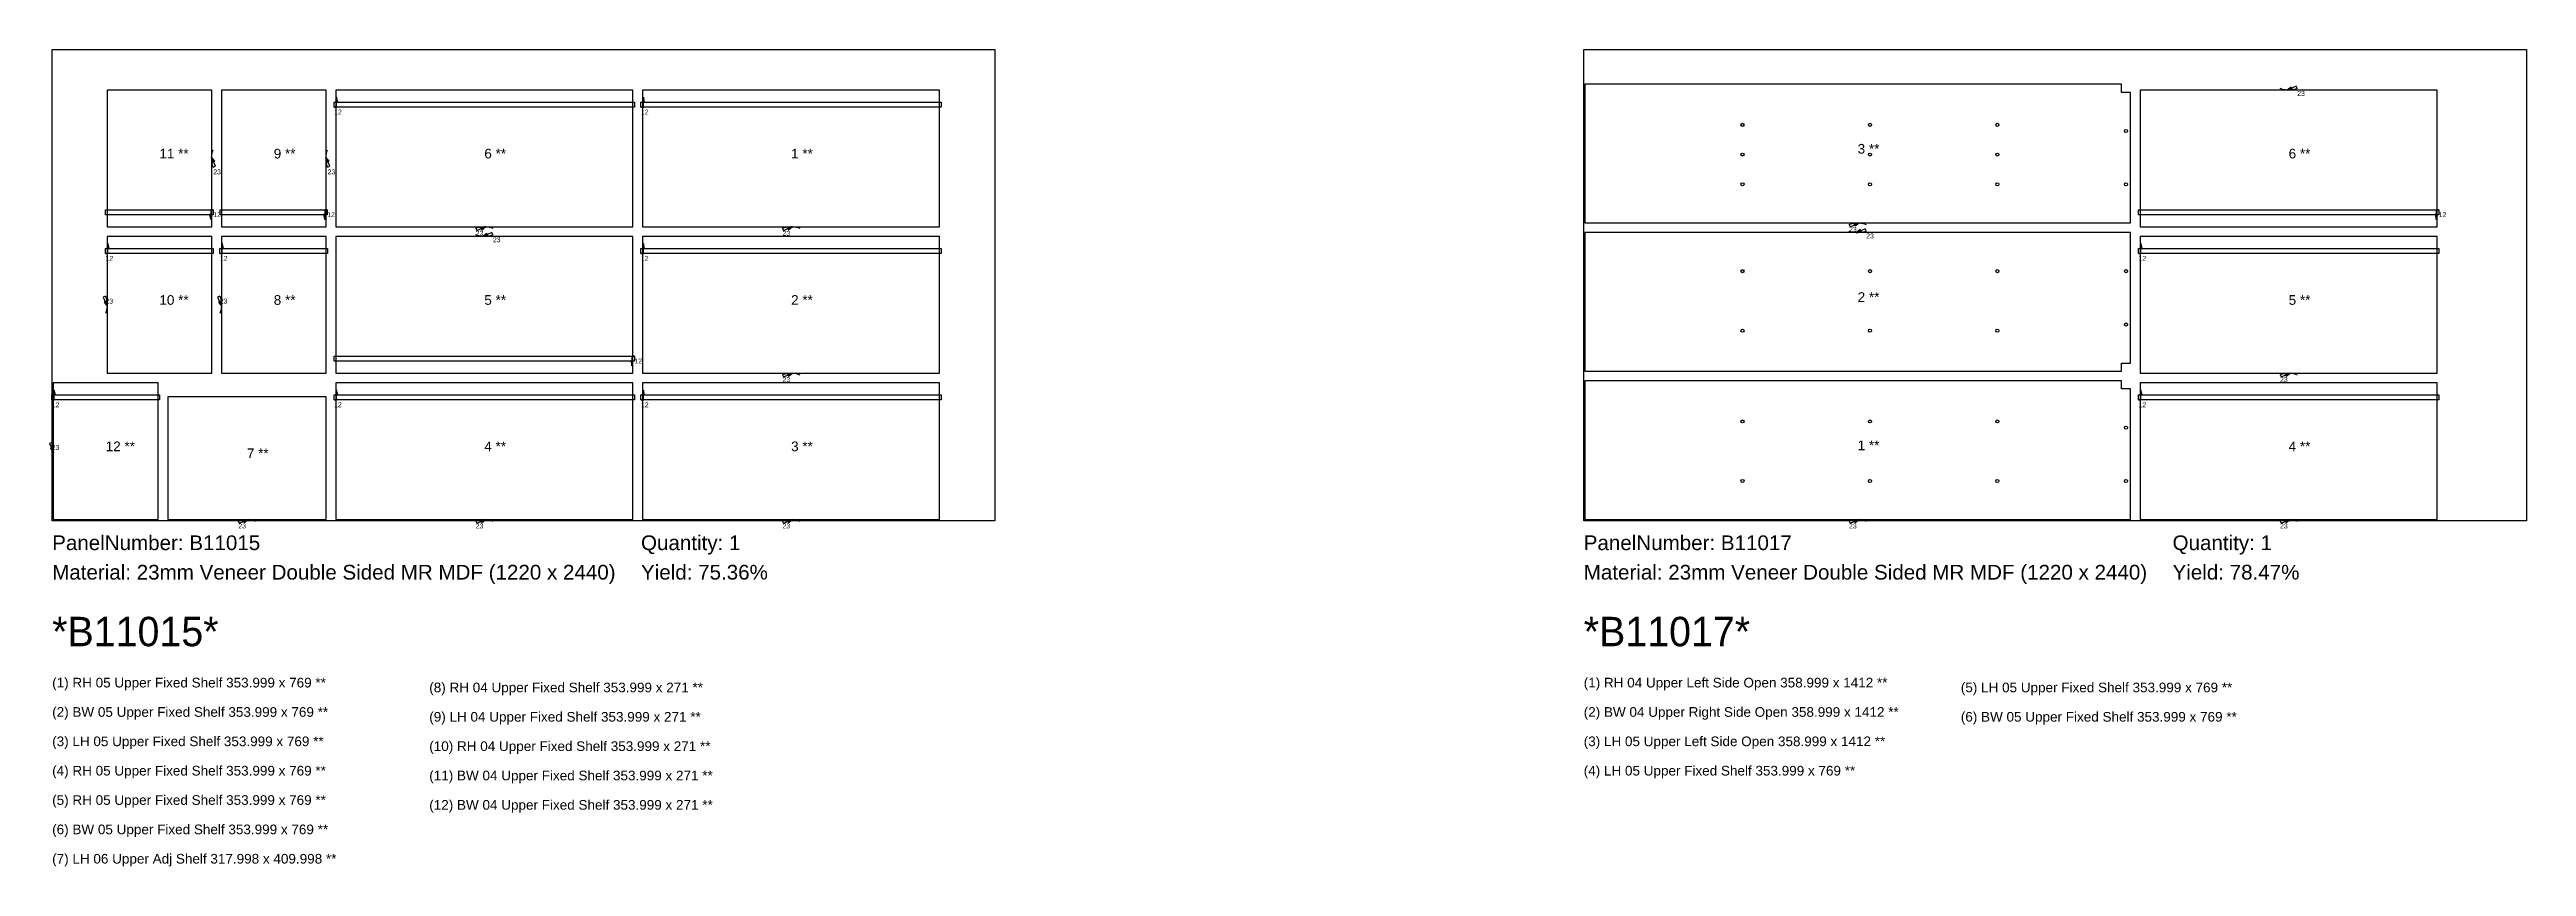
# Model space of a CAD drawing. Header units: inches. Extents: x -5 to 121280, y -1351 to 1225.
# Drawn here: x 27661 to 34072, y -895 to 1220 of the extents above; entities that cross this region are included whole.
import ezdxf

# ---------------------------------------------------------------- set-up
doc = ezdxf.new("R2010")
doc.units = ezdxf.units.IN
doc.header["$MEASUREMENT"] = 0
for name, color, linetype in [('BORDER_Z23P0RT1015', 7, 'Continuous'), ('NESTBORDER_Z23P0', 7, 'Continuous'), ('NESTTEXT', 1, 'Continuous'), ('PLINEDIRECTION', 6, 'Continuous'), ('ROUTE_Z12P0RT1003', 7, 'Continuous'), ('VBORE_Z12P0', 3, 'Continuous')]:
    doc.layers.add(name, color=color, linetype=linetype)
doc.styles.add('BARCODE', font='3of9.TTF', dxfattribs={"height": 3})
doc.styles.get("Standard").update_dxf_attribs({"font": 'arial.ttf'})

msp = doc.modelspace()

# ---------------------------------------------------------------- texts
at = {"layer": 'NESTTEXT', "color": 1}
for s, height, p in [('11 **', 25, (27945.5, 938)), ('9 **', 25, (28241.5, 938)), ('6 **', 25, (28786.5, 938)), ('1 **', 25, (29580.5, 938)), ('3 **', 25, (32341, 950.5)), ('6 **', 25, (33456.5, 938)), ('10 **', 25, (27945.5, 559)), ('8 **', 25, (28241.5, 559)), ('5 **', 25, (28786.5, 559)), ('2 **', 25, (29580.5, 559)), ('2 **', 25, (32341, 566.5)), ('5 **', 25, (33456.5, 559)), ('12 **', 25, (27806.5, 180)), ('4 **', 25, (28786.5, 180)), ('3 **', 25, (29580.5, 180)), ('1 **', 25, (32341, 182.5)), ('4 **', 25, (33456.5, 180)), ('7 **', 25, (28172, 162)), ('PanelNumber: B11015', 38.1, (27668, -76.2)), ('Quantity: 1', 38.1, (29192, -76.2)), ('PanelNumber: B11017', 38.1, (31632, -76.2)), ('Quantity: 1', 38.1, (33156, -76.2)), ('Material: 23mm Veneer Double Sided MR MDF (1220 x 2440)', 38.1, (27668, -152.4)), ('Yield: 75.36%', 38.1, (29192, -152.4)), ('Material: 23mm Veneer Double Sided MR MDF (1220 x 2440)', 38.1, (31632, -152.4)), ('Yield: 78.47%', 38.1, (33156, -152.4)), ('(1) RH 05 Upper Fixed Shelf 353.999 x 769 **', 25, (27668, -431.8)), ('(8) RH 04 Upper Fixed Shelf 353.999 x 271 **', 25, (28644, -444.3)), ('(1) RH 04 Upper Left Side Open 358.999 x 1412 **', 25, (31632, -431.8)), ('(5) LH 05 Upper Fixed Shelf 353.999 x 769 **', 25, (32608, -444.3)), ('(2) BW 05 Upper Fixed Shelf 353.999 x 769 **', 25, (27668, -507.8)), ('(9) LH 04 Upper Fixed Shelf 353.999 x 271 **', 25, (28644, -520.3)), ('(2) BW 04 Upper Right Side Open 358.999 x 1412 **', 25, (31632, -507.8)), ('(6) BW 05 Upper Fixed Shelf 353.999 x 769 **', 25, (32608, -520.3)), ('(3) LH 05 Upper Fixed Shelf 353.999 x 769 **', 25, (27668, -583.8)), ('(10) RH 04 Upper Fixed Shelf 353.999 x 271 **', 25, (28644, -596.3)), ('(3) LH 05 Upper Left Side Open 358.999 x 1412 **', 25, (31632, -583.8)), ('(4) RH 05 Upper Fixed Shelf 353.999 x 769 **', 25, (27668, -659.8)), ('(4) LH 05 Upper Fixed Shelf 353.999 x 769 **', 25, (31632, -659.8)), ('(11) BW 04 Upper Fixed Shelf 353.999 x 271 **', 25, (28644, -672.3)), ('(5) RH 05 Upper Fixed Shelf 353.999 x 769 **', 25, (27668, -735.8)), ('(12) BW 04 Upper Fixed Shelf 353.999 x 271 **', 25, (28644, -748.3)), ('(6) BW 05 Upper Fixed Shelf 353.999 x 769 **', 25, (27668, -811.8)), ('(7) LH 06 Upper Adj Shelf 317.998 x 409.998 **', 25, (27668, -887.8))]:
    msp.add_text(s, height=height, dxfattribs=at).set_placement(p)
at = {"layer": 'NESTTEXT', "color": 1, "style": 'BARCODE'}
for s, p in [('*B11015*', (27668, -325.1)), ('*B11017*', (31632, -325.1))]:
    msp.add_text(s, height=76.2, dxfattribs=at).set_placement(p)
at = {"layer": 'PLINEDIRECTION', "color": 6}
for s, p in [('23', (33478.7, 1100)), ('12', (28398, 1051.9)), ('12', (29192, 1051.9)), ('23', (28085, 896.8)), ('23', (28381, 896.8)), ('12', (28085, 786.1)), ('12', (28380, 786.1)), ('12', (33845, 786.1)), ('23', (28764.3, 738)), ('23', (28808.7, 721)), ('23', (29558.3, 738)), ('23', (32318.8, 748)), ('23', (32363.2, 731)), ('12', (27806, 672.9)), ('12', (28102, 672.9)), ('12', (29192, 672.9)), ('12', (33068, 672.9)), ('23', (27806, 562.2)), ('23', (28102, 562.2)), ('12', (29175, 407.1)), ('23', (29558.3, 359)), ('23', (33434.3, 359)), ('12', (27667, 293.9)), ('12', (28398, 293.9)), ('12', (29192, 293.9)), ('12', (33068, 293.9)), ('23', (27667, 183.2)), ('23', (28149.8, -20)), ('23', (28764.3, -20)), ('23', (29558.3, -20)), ('23', (32318.8, -20)), ('23', (33434.3, -20))]:
    msp.add_text(s, height=12.7, dxfattribs=at).set_placement(p)

# ---------------------------------------------------------------- linework, layer by layer
at = {"layer": 'BORDER_Z23P0RT1015', "color": 2}
for points in [[(28085, 915.8, -0.103855), (28081, 934.8), (28081, 1115), (27810, 1115), (27810, 761), (28081, 761), (28081, 941.2, -0.103855), (28085, 960.2)], [(28381, 915.8, -0.103855), (28377, 934.8), (28377, 1115), (28106, 1115), (28106, 761), (28377, 761), (28377, 941.2, -0.103855), (28381, 960.2)], [(28764.3, 757, -0.103855), (28783.3, 761), (29171, 761), (29171, 1115), (28402, 1115), (28402, 761), (28789.7, 761, -0.103855), (28808.7, 757)], [(29558.3, 757, -0.103855), (29577.3, 761), (29965, 761), (29965, 1115), (29196, 1115), (29196, 761), (29583.7, 761, -0.103855), (29602.7, 757)], [(32318.8, 767, -0.103855), (32337.8, 771), (33047, 771), (33047, 1109), (33024, 1109), (33024, 1130), (31635, 1130), (31635, 771), (32344.2, 771, -0.103855), (32363.2, 767)], [(33478.7, 1119, -0.103855), (33459.7, 1115), (33072, 1115), (33072, 761), (33841, 761), (33841, 1115), (33453.3, 1115, -0.103855), (33434.3, 1119)], [(27806, 581.2, -0.103855), (27810, 562.2), (27810, 382), (28081, 382), (28081, 736), (27810, 736), (27810, 555.8, -0.103855), (27806, 536.8)], [(28102, 581.2, -0.103855), (28106, 562.2), (28106, 382), (28377, 382), (28377, 736), (28106, 736), (28106, 555.8, -0.103855), (28102, 536.8)], [(28808.7, 740, -0.103855), (28789.7, 736), (28402, 736), (28402, 382), (29171, 382), (29171, 736), (28783.3, 736, -0.103855), (28764.3, 740)], [(29558.3, 378, -0.103855), (29577.3, 382), (29965, 382), (29965, 736), (29196, 736), (29196, 382), (29583.7, 382, -0.103855), (29602.7, 378)], [(32363.2, 750, -0.103855), (32344.2, 746), (31635, 746), (31635, 387), (33024, 387), (33024, 408), (33047, 408), (33047, 746), (32337.8, 746, -0.103855), (32318.8, 750)], [(33434.3, 378, -0.103855), (33453.3, 382), (33841, 382), (33841, 736), (33072, 736), (33072, 382), (33459.7, 382, -0.103855), (33478.7, 378)], [(27667, 202.2, -0.103855), (27671, 183.2), (27671, 3), (27942, 3), (27942, 357), (27671, 357), (27671, 176.8, -0.103855), (27667, 157.8)], [(28149.8, -1, -0.103855), (28168.8, 3), (28377, 3), (28377, 321), (27967, 321), (27967, 3), (28175.2, 3, -0.103855), (28194.2, -1)], [(28764.3, -1, -0.103855), (28783.3, 3), (29171, 3), (29171, 357), (28402, 357), (28402, 3), (28789.7, 3, -0.103855), (28808.7, -1)], [(29558.3, -1, -0.103855), (29577.3, 3), (29965, 3), (29965, 357), (29196, 357), (29196, 3), (29583.7, 3, -0.103855), (29602.7, -1)], [(32318.8, -1, -0.103855), (32337.8, 3), (33047, 3), (33047, 341), (33024, 341), (33024, 362), (31635, 362), (31635, 3), (32344.2, 3, -0.103855), (32363.2, -1)], [(33434.3, -1, -0.103855), (33453.3, 3), (33841, 3), (33841, 357), (33072, 357), (33072, 3), (33459.7, 3, -0.103855), (33478.7, -1)]]:
    msp.add_lwpolyline(points, format="xyb", dxfattribs=at)
at = {"layer": 'NESTBORDER_Z23P0', "color": 2}
for points in [[(27668, 0), (27668, 1220), (30108, 1220), (30108, 0)], [(31632, 0), (31632, 1220), (34072, 1220), (34072, 0)]]:
    msp.add_lwpolyline(points, close=True, dxfattribs=at)
at = {"layer": 'PLINEDIRECTION', "color": 6}
for points in [[(28398, 1070.9), (28404.3, 1070.9), (28404.3, 1096.3), (28401.2, 1083.6), (28407.5, 1083.6), (28404.3, 1096.3), (28402.8, 1083.6), (28405.9, 1083.6), (28404.3, 1096.3)], [(29192, 1070.9), (29198.3, 1070.9), (29198.3, 1096.3), (29195.2, 1083.6), (29201.5, 1083.6), (29198.3, 1096.3), (29196.8, 1083.6), (29199.9, 1083.6), (29198.3, 1096.3)], [(33478.7, 1119), (33476.2, 1124.8), (33452.9, 1114.6), (33465.8, 1116.8), (33463.3, 1122.6), (33452.9, 1114.6), (33465.2, 1118.2), (33463.9, 1121.2), (33452.9, 1114.6)], [(28085, 915.8), (28090.8, 918.3), (28080.6, 941.6), (28082.8, 928.7), (28088.6, 931.2), (28080.6, 941.6), (28084.3, 929.3), (28087.2, 930.6), (28080.6, 941.6)], [(28381, 915.8), (28386.8, 918.3), (28376.6, 941.6), (28378.8, 928.7), (28384.6, 931.2), (28376.6, 941.6), (28380.3, 929.3), (28383.2, 930.6), (28376.6, 941.6)], [(28085, 805.1), (28078.6, 805.1), (28078.6, 779.7), (28081.8, 792.4), (28075.5, 792.4), (28078.6, 779.7), (28080.2, 792.4), (28077.1, 792.4), (28078.6, 779.7)], [(28380, 805.1), (28373.6, 805.1), (28373.6, 779.7), (28376.8, 792.4), (28370.5, 792.4), (28373.6, 779.7), (28375.2, 792.4), (28372.1, 792.4), (28373.6, 779.7)], [(32318.8, 767), (32321.3, 761.2), (32344.6, 771.4), (32331.7, 769.2), (32334.2, 763.4), (32344.6, 771.4), (32332.3, 767.7), (32333.6, 764.8), (32344.6, 771.4)], [(33845, 805.1), (33838.7, 805.1), (33838.7, 779.7), (33841.8, 792.4), (33835.5, 792.4), (33838.7, 779.7), (33840.2, 792.4), (33837.1, 792.4), (33838.7, 779.7)], [(27806, 691.9), (27812.3, 691.9), (27812.3, 717.3), (27809.2, 704.6), (27815.5, 704.6), (27812.3, 717.3), (27810.8, 704.6), (27813.9, 704.6), (27812.3, 717.3)], [(28102, 691.9), (28108.3, 691.9), (28108.3, 717.3), (28105.2, 704.6), (28111.5, 704.6), (28108.3, 717.3), (28106.8, 704.6), (28109.9, 704.6), (28108.3, 717.3)], [(28764.3, 757), (28766.8, 751.2), (28790.1, 761.4), (28777.2, 759.2), (28779.7, 753.4), (28790.1, 761.4), (28777.8, 757.7), (28779.1, 754.8), (28790.1, 761.4)], [(28808.7, 740), (28806.2, 745.8), (28782.9, 735.6), (28795.8, 737.8), (28793.3, 743.6), (28782.9, 735.6), (28795.2, 739.3), (28793.9, 742.2), (28782.9, 735.6)], [(29192, 691.9), (29198.3, 691.9), (29198.3, 717.3), (29195.2, 704.6), (29201.5, 704.6), (29198.3, 717.3), (29196.8, 704.6), (29199.9, 704.6), (29198.3, 717.3)], [(29558.3, 757), (29560.8, 751.2), (29584.1, 761.4), (29571.2, 759.2), (29573.7, 753.4), (29584.1, 761.4), (29571.8, 757.7), (29573.1, 754.8), (29584.1, 761.4)], [(32363.2, 750), (32360.7, 755.8), (32337.4, 745.6), (32350.3, 747.8), (32347.8, 753.6), (32337.4, 745.6), (32349.7, 749.3), (32348.4, 752.2), (32337.4, 745.6)], [(33068, 691.9), (33074.3, 691.9), (33074.3, 717.3), (33071.2, 704.6), (33077.5, 704.6), (33074.3, 717.3), (33072.8, 704.6), (33075.9, 704.6), (33074.3, 717.3)], [(27806, 581.2), (27800.2, 578.7), (27810.4, 555.4), (27808.2, 568.3), (27802.4, 565.8), (27810.4, 555.4), (27806.7, 567.7), (27803.8, 566.4), (27810.4, 555.4)], [(28102, 581.2), (28096.2, 578.7), (28106.4, 555.4), (28104.2, 568.3), (28098.4, 565.8), (28106.4, 555.4), (28102.7, 567.7), (28099.8, 566.4), (28106.4, 555.4)], [(29175, 426.1), (29168.6, 426.1), (29168.6, 400.7), (29171.8, 413.4), (29165.5, 413.4), (29168.6, 400.7), (29170.2, 413.4), (29167.1, 413.4), (29168.6, 400.7)], [(27667, 312.9), (27673.3, 312.9), (27673.3, 338.3), (27670.2, 325.6), (27676.5, 325.6), (27673.3, 338.3), (27671.8, 325.6), (27674.9, 325.6), (27673.3, 338.3)], [(28398, 312.9), (28404.3, 312.9), (28404.3, 338.3), (28401.2, 325.6), (28407.5, 325.6), (28404.3, 338.3), (28402.8, 325.6), (28405.9, 325.6), (28404.3, 338.3)], [(29192, 312.9), (29198.3, 312.9), (29198.3, 338.3), (29195.2, 325.6), (29201.5, 325.6), (29198.3, 338.3), (29196.8, 325.6), (29199.9, 325.6), (29198.3, 338.3)], [(29558.3, 378), (29560.8, 372.2), (29584.1, 382.4), (29571.2, 380.2), (29573.7, 374.4), (29584.1, 382.4), (29571.8, 378.7), (29573.1, 375.8), (29584.1, 382.4)], [(33068, 312.9), (33074.3, 312.9), (33074.3, 338.3), (33071.2, 325.6), (33077.5, 325.6), (33074.3, 338.3), (33072.8, 325.6), (33075.9, 325.6), (33074.3, 338.3)], [(33434.3, 378), (33436.8, 372.2), (33460.1, 382.4), (33447.2, 380.2), (33449.7, 374.4), (33460.1, 382.4), (33447.8, 378.7), (33449.1, 375.8), (33460.1, 382.4)], [(27667, 202.2), (27661.2, 199.7), (27671.4, 176.4), (27669.2, 189.3), (27663.4, 186.8), (27671.4, 176.4), (27667.7, 188.7), (27664.8, 187.4), (27671.4, 176.4)], [(28149.8, -1), (28152.3, -6.8), (28175.6, 3.4), (28162.7, 1.2), (28165.2, -4.6), (28175.6, 3.4), (28163.3, -0.3), (28164.6, -3.2), (28175.6, 3.4)], [(28764.3, -1), (28766.8, -6.8), (28790.1, 3.4), (28777.2, 1.2), (28779.7, -4.6), (28790.1, 3.4), (28777.8, -0.3), (28779.1, -3.2), (28790.1, 3.4)], [(29558.3, -1), (29560.8, -6.8), (29584.1, 3.4), (29571.2, 1.2), (29573.7, -4.6), (29584.1, 3.4), (29571.8, -0.3), (29573.1, -3.2), (29584.1, 3.4)], [(32318.8, -1), (32321.3, -6.8), (32344.6, 3.4), (32331.7, 1.2), (32334.2, -4.6), (32344.6, 3.4), (32332.3, -0.3), (32333.6, -3.2), (32344.6, 3.4)], [(33434.3, -1), (33436.8, -6.8), (33460.1, 3.4), (33447.2, 1.2), (33449.7, -4.6), (33460.1, 3.4), (33447.8, -0.3), (33449.1, -3.2), (33460.1, 3.4)]]:
    msp.add_lwpolyline(points, dxfattribs=at)
at = {"layer": 'ROUTE_Z12P0RT1003', "color": 3}
for points in [[(28398, 1070.9), (28398, 1084), (29175, 1084), (29175, 1070.9), (28398, 1070.9)], [(29192, 1070.9), (29192, 1084), (29969, 1084), (29969, 1070.9), (29192, 1070.9)], [(28085, 805.1), (28085, 792), (27806, 792), (27806, 805.1), (28085, 805.1)], [(28380, 805.1), (28380, 792), (28103, 792), (28103, 805.1), (28380, 805.1)], [(33845, 805.1), (33845, 792), (33068, 792), (33068, 805.1), (33845, 805.1)], [(27806, 691.9), (27806, 705), (28085, 705), (28085, 691.9), (27806, 691.9)], [(28102, 691.9), (28102, 705), (28381, 705), (28381, 691.9), (28102, 691.9)], [(29192, 691.9), (29192, 705), (29969, 705), (29969, 691.9), (29192, 691.9)], [(33068, 691.9), (33068, 705), (33845, 705), (33845, 691.9), (33068, 691.9)], [(29175, 426.1), (29175, 413), (28398, 413), (28398, 426.1), (29175, 426.1)], [(27667, 312.9), (27667, 326), (27946, 326), (27946, 312.9), (27667, 312.9)], [(28398, 312.9), (28398, 326), (29175, 326), (29175, 312.9), (28398, 312.9)], [(29192, 312.9), (29192, 326), (29969, 326), (29969, 312.9), (29192, 312.9)], [(33068, 312.9), (33068, 326), (33845, 326), (33845, 312.9), (33068, 312.9)]]:
    msp.add_lwpolyline(points, close=True, dxfattribs=at)
at = {"layer": 'VBORE_Z12P0', "color": 3}
for centre in [(32043, 1025), (32372.7, 1025), (32702.3, 1025), (33035.5, 1009), (32043, 948), (32372.7, 948), (32702.3, 948), (32043, 871), (32372.7, 871), (32702.3, 871), (33035.5, 871), (32043, 646), (32372.7, 646), (32702.3, 646), (33035.5, 646), (32043, 492), (32372.7, 492), (32702.3, 492), (33035.5, 508), (32043, 257), (32372.7, 257), (32702.3, 257), (33035.5, 241), (32043, 103), (32372.7, 103), (32702.3, 103), (33035.5, 103)]:
    msp.add_circle(centre, 4, dxfattribs=at)

msp.set_redraw_order([(e.dxf.handle, doc.entitydb.next_handle()) for e in msp.query("TEXT MTEXT ATTDEF DIMENSION ARC_DIMENSION")])  # texts and dimensions are drawn at this point

doc.saveas('drawing.dxf')
